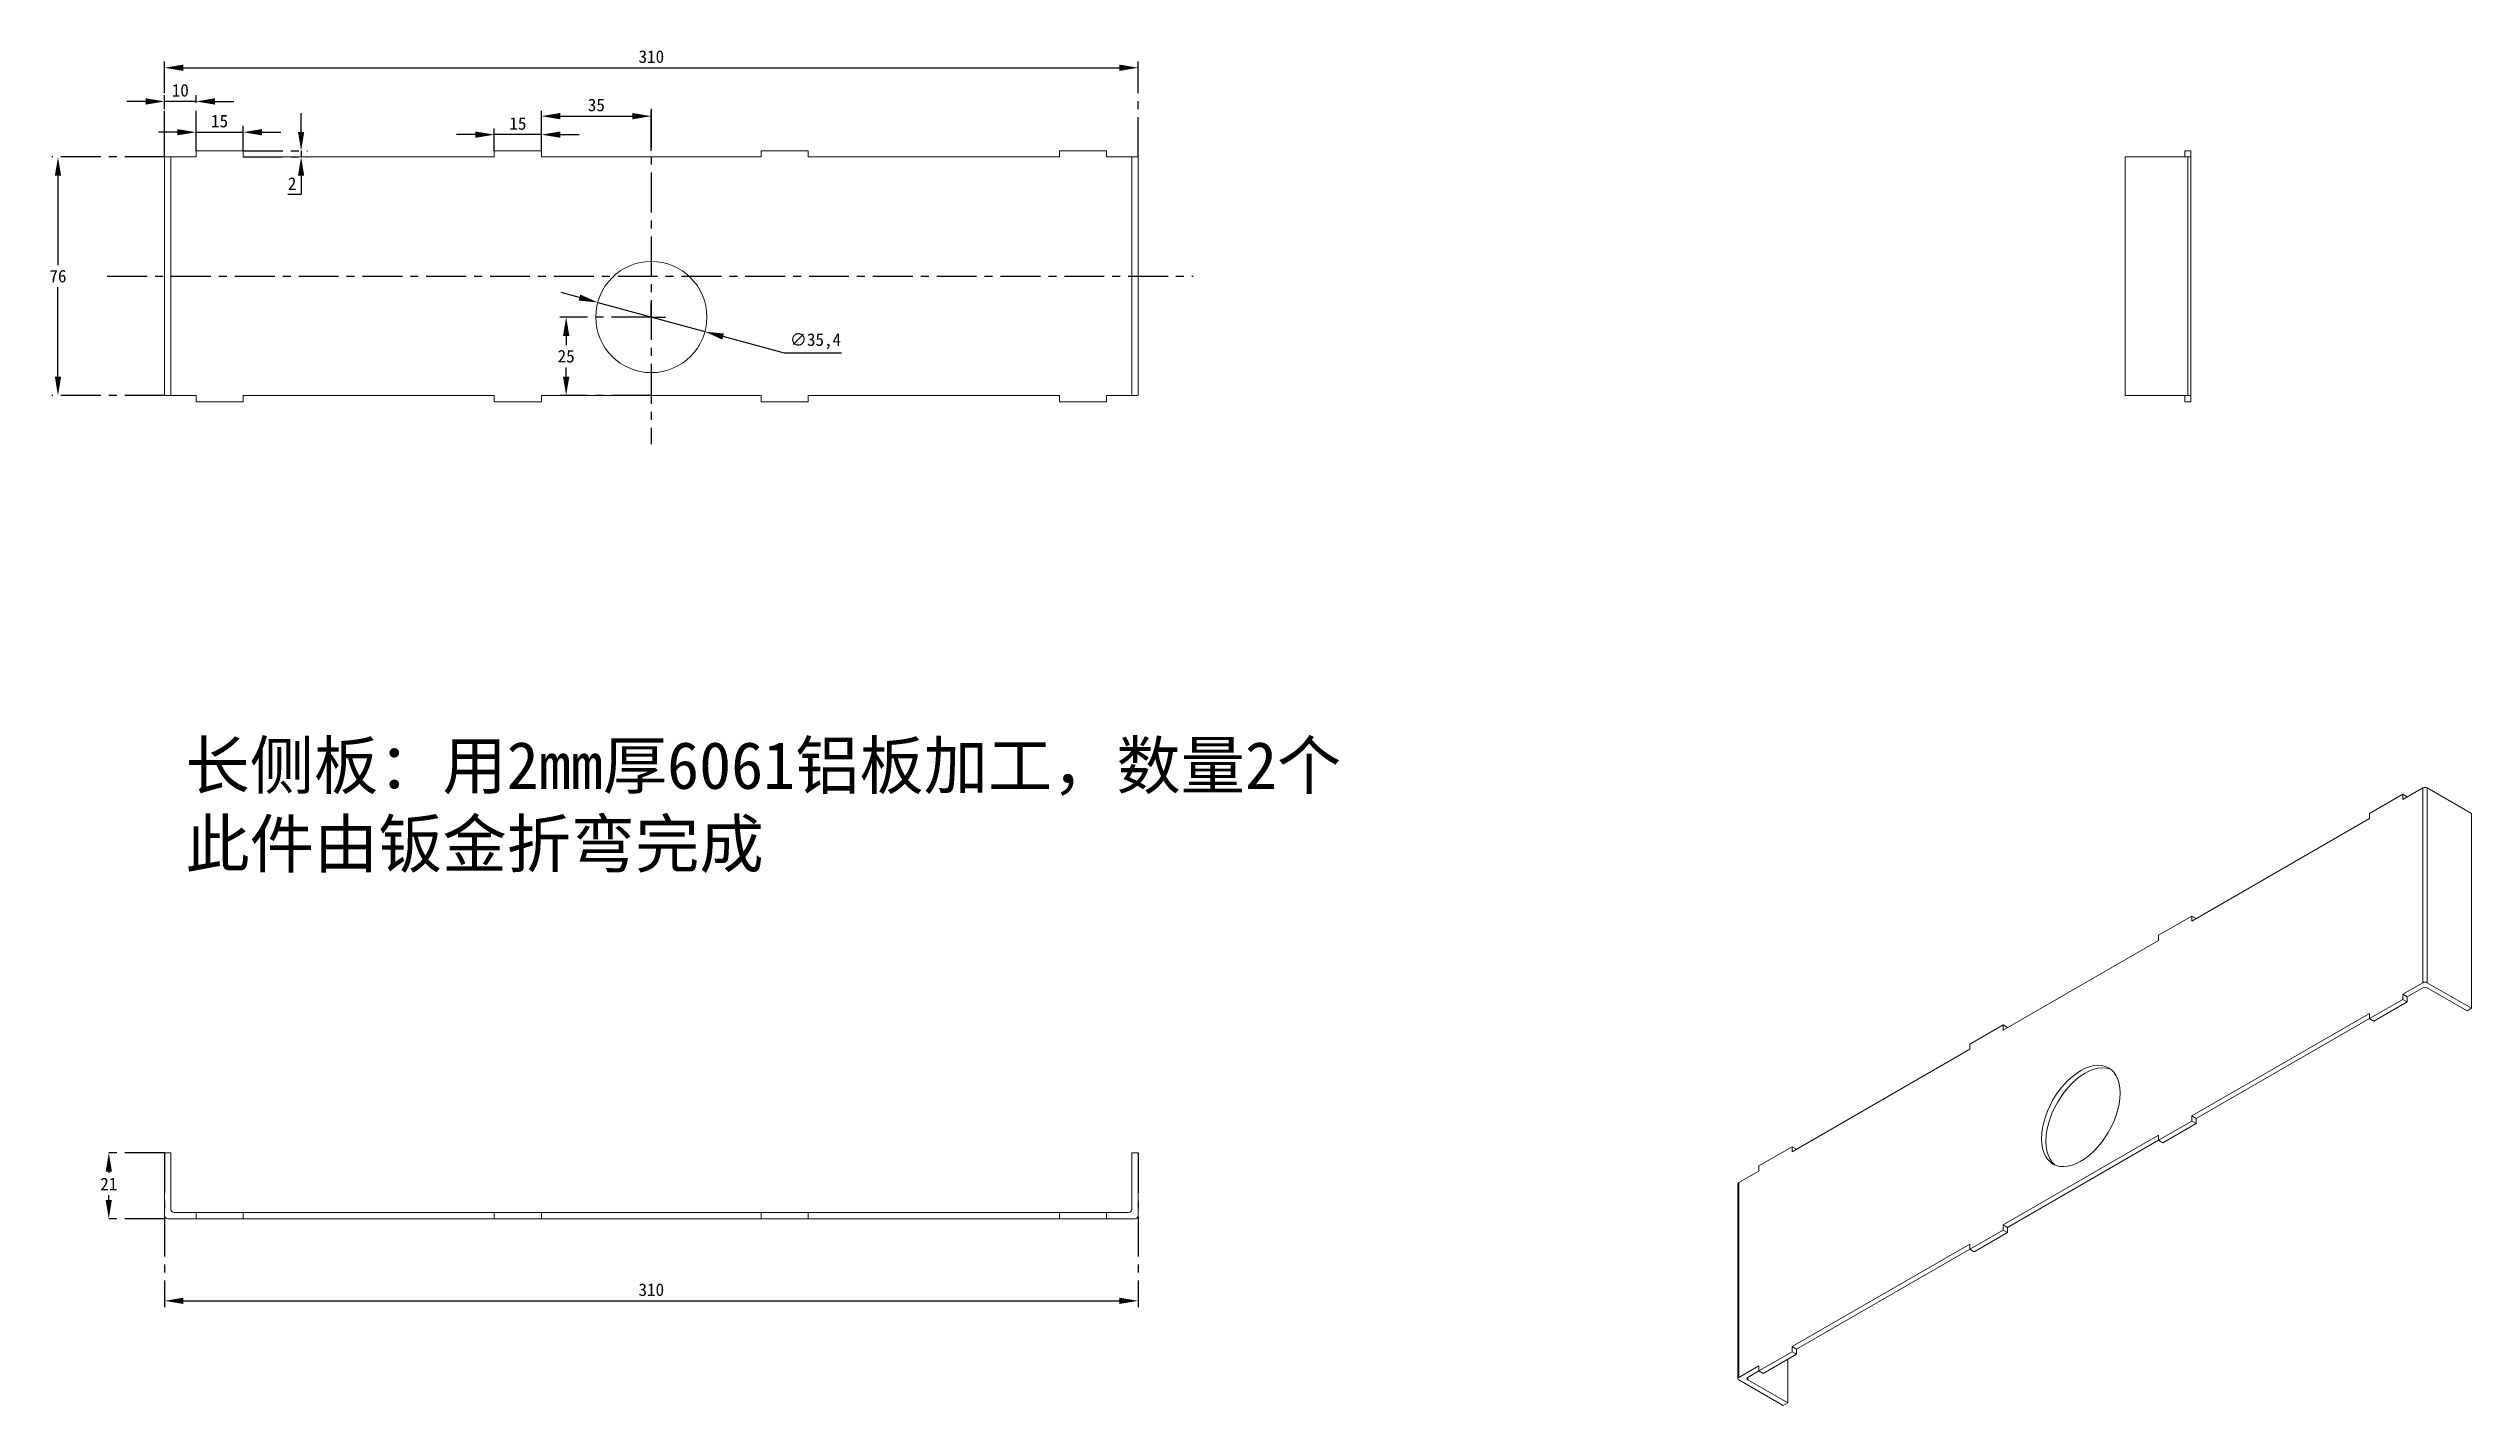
# Model space of a CAD drawing. Header units: millimetres. Extents: x -1259 to 2179, y 223 to 757.
# Drawn here: x 1407 to 2179, y 223 to 656 of the extents above; entities that cross this region are included whole.
import ezdxf

# ---------------------------------------------------------------- set-up
doc = ezdxf.new("R2010")
doc.units = ezdxf.units.MM
doc.header["$PDSIZE"] = -1
doc.linetypes.add('CENTERX2', pattern=[20.32, 12.7, -2.54, 2.54, -2.54])
doc.layers.add('10', color=7, linetype='Continuous')
doc.dimstyles.new('ISO-25', dxfattribs={"dimtxt": 2.5, "dimasz": 2.5, "dimexe": 1.25, "dimexo": 0.625, "dimtad": 1, "dimtxsty": 'Standard', "dimcen": 2.5, "dimadec": 0, "dimazin": 0, "dimtfac": 1, "dimtmove": 0, "dimatfit": 3, "dimfxl": 1, "dimarcsym": 0})

msp = doc.modelspace()

# ---------------------------------------------------------------- texts
at = {"color": 1, "linetype": 'CENTERX2', "insert": (1450.613, 434.675), "char_height": 15, "attachment_point": 1}
msp.add_mtext_dynamic_manual_height_columns('{\\fSimSun|b0|i0|c134|p2;\\C40;\\c3266552;长侧板：用2mm厚6061铝板加工，数量2个\\P此件由钣金折弯完成}', width=490.11574, gutter_width=17.5, heights=[0], dxfattribs=at)

# ---------------------------------------------------------------- blocks, each defined once
blk = doc.blocks.new('SW_CENTERMARKSYMBOL_0')
at = {"layer": '10', "color": 0}
for p, q in [((-2.5, 0), (-4.5, 0)), ((0, 0), (-2.5, 0)), ((0, 2.5), (0, 4.5)), ((0, 0), (0, 2.5)), ((0, 0), (0, -2.5)), ((0, 0), (2.5, 0)), ((2.5, 0), (4.5, 0)), ((0, -2.5), (0, -4.5))]:
    blk.add_line(p, q, dxfattribs=at)
blk = doc.blocks.new('SW_CENTERMARKSYMBOL_1')
at = {"layer": '10', "color": 0}
for p, q in [((-2.5, 0), (-4.5, 0)), ((0, 0), (-2.5, 0)), ((0, 2.5), (0, 4.5)), ((0, 0), (0, 2.5)), ((0, 0), (0, -2.5)), ((0, 0), (2.5, 0)), ((2.5, 0), (4.5, 0)), ((0, -2.5), (0, -4.5))]:
    blk.add_line(p, q, dxfattribs=at)
blk = doc.blocks.new('*D154')
at = {"color": 3, "lineweight": -2, "transparency": 16777216}
for p, q in [((1576.1, 576.2), (1570.31, 577.78)), ((1581.89, 574.63), (1616.05, 565.33)), ((1641.39, 558.44), (1621.84, 563.76)), ((1659.58, 558.44), (1641.39, 558.44))]:
    blk.add_line(p, q, dxfattribs=at)
at = {"color": 3, "linetype": 'CENTERX2', "transparency": 16777216}
for points in [[(1576.36, 577.17), (1575.84, 575.24), (1581.89, 574.63)], [(1622.1, 564.72), (1621.58, 562.79), (1616.05, 565.33)]]:
    blk.add_solid(points, dxfattribs=at)
at = {"layer": 'Defpoints', "color": 0, "linetype": 'CENTERX2', "transparency": 16777216}
for p in [(1581.89, 574.63), (1616.05, 565.33)]:
    blk.add_point(p, dxfattribs=at)
at = {"color": 3, "linetype": 'CENTERX2', "transparency": 16777216, "insert": (1651.25, 562.29), "char_height": 4, "attachment_point": 5}
blk.add_mtext('∅35,4', dxfattribs=at)
blk = doc.blocks.new('*D155')
at = {"color": 3, "linetype": 'CENTERX2', "lineweight": -2, "transparency": 16777216}
for p, q in [((1443.97, 620.98), (1443.97, 651.4)), ((1753.97, 620.98), (1753.97, 651.4))]:
    blk.add_line(p, q, dxfattribs=at)
at = {"color": 3, "lineweight": -2, "transparency": 16777216}
blk.add_line((1449.97, 649.4), (1747.97, 649.4), dxfattribs=at)
at = {"color": 3, "linetype": 'CENTERX2', "transparency": 16777216}
for points in [[(1449.97, 650.4), (1449.97, 648.4), (1443.97, 649.4)], [(1747.97, 650.4), (1747.97, 648.4), (1753.97, 649.4)]]:
    blk.add_solid(points, dxfattribs=at)
at = {"layer": 'Defpoints', "color": 0, "linetype": 'CENTERX2', "transparency": 16777216}
for p in [(1753.97, 649.4), (1443.97, 620.98), (1753.97, 620.98)]:
    blk.add_point(p, dxfattribs=at)
at = {"color": 3, "linetype": 'CENTERX2', "transparency": 16777216, "insert": (1598.97, 652.92), "char_height": 4, "attachment_point": 5}
blk.add_mtext('310', dxfattribs=at)
blk = doc.blocks.new('*D156')
at = {"color": 3, "linetype": 'CENTERX2', "lineweight": -2, "transparency": 16777216}
for p, q in [((1443.97, 303.73), (1443.97, 254.58)), ((1753.97, 303.73), (1753.97, 254.58))]:
    blk.add_line(p, q, dxfattribs=at)
at = {"color": 3, "lineweight": -2, "transparency": 16777216}
blk.add_line((1449.97, 256.58), (1747.97, 256.58), dxfattribs=at)
at = {"color": 3, "linetype": 'CENTERX2', "transparency": 16777216}
for points in [[(1449.97, 257.58), (1449.97, 255.58), (1443.97, 256.58)], [(1747.97, 257.58), (1747.97, 255.58), (1753.97, 256.58)]]:
    blk.add_solid(points, dxfattribs=at)
at = {"layer": 'Defpoints', "color": 0, "linetype": 'CENTERX2', "transparency": 16777216}
for p in [(1443.97, 303.73), (1753.97, 303.73), (1753.97, 256.58)]:
    blk.add_point(p, dxfattribs=at)
at = {"color": 3, "linetype": 'CENTERX2', "transparency": 16777216, "insert": (1598.97, 260.1), "char_height": 4, "attachment_point": 5}
blk.add_mtext('310', dxfattribs=at)
blk = doc.blocks.new('*D157')
at = {"color": 3, "lineweight": -2, "transparency": 16777216}
for p, q in [((1447.97, 628.86), (1441.97, 628.86)), ((1453.97, 628.86), (1468.97, 628.86)), ((1474.97, 628.86), (1480.97, 628.86))]:
    blk.add_line(p, q, dxfattribs=at)
at = {"color": 3, "linetype": 'CENTERX2', "lineweight": -2, "transparency": 16777216}
for p, q in [((1453.97, 622.98), (1453.97, 630.86)), ((1468.97, 622.98), (1468.97, 630.86))]:
    blk.add_line(p, q, dxfattribs=at)
at = {"color": 3, "linetype": 'CENTERX2', "transparency": 16777216}
for points in [[(1447.97, 629.86), (1447.97, 627.86), (1453.97, 628.86)], [(1474.97, 629.86), (1474.97, 627.86), (1468.97, 628.86)]]:
    blk.add_solid(points, dxfattribs=at)
at = {"layer": 'Defpoints', "color": 0, "linetype": 'CENTERX2', "transparency": 16777216}
for p in [(1468.97, 628.86), (1453.97, 622.98), (1468.97, 622.98)]:
    blk.add_point(p, dxfattribs=at)
at = {"color": 3, "linetype": 'CENTERX2', "transparency": 16777216, "insert": (1461.47, 632.38), "char_height": 4, "attachment_point": 5}
blk.add_mtext('15', dxfattribs=at)
blk = doc.blocks.new('*D158')
at = {"color": 3, "lineweight": -2, "transparency": 16777216}
for p, q in [((1542.97, 628.09), (1536.97, 628.09)), ((1563.97, 628.09), (1548.97, 628.09)), ((1569.97, 628.09), (1575.97, 628.09))]:
    blk.add_line(p, q, dxfattribs=at)
at = {"color": 3, "linetype": 'CENTERX2', "lineweight": -2, "transparency": 16777216}
for p, q in [((1548.97, 622.98), (1548.97, 630.09)), ((1563.97, 622.98), (1563.97, 630.09))]:
    blk.add_line(p, q, dxfattribs=at)
at = {"color": 3, "linetype": 'CENTERX2', "transparency": 16777216}
for points in [[(1542.97, 629.09), (1542.97, 627.09), (1548.97, 628.09)], [(1569.97, 629.09), (1569.97, 627.09), (1563.97, 628.09)]]:
    blk.add_solid(points, dxfattribs=at)
at = {"layer": 'Defpoints', "color": 0, "linetype": 'CENTERX2', "transparency": 16777216}
for p in [(1548.97, 628.09), (1548.97, 622.98), (1563.97, 622.98)]:
    blk.add_point(p, dxfattribs=at)
at = {"color": 3, "linetype": 'CENTERX2', "transparency": 16777216, "insert": (1556.47, 631.62), "char_height": 4, "attachment_point": 5}
blk.add_mtext('15', dxfattribs=at)
blk = doc.blocks.new('*D159')
at = {"color": 3, "linetype": 'CENTERX2', "lineweight": -2, "transparency": 16777216}
for p, q in [((1443.97, 622.98), (1443.97, 640.66)), ((1453.97, 622.98), (1453.97, 640.66))]:
    blk.add_line(p, q, dxfattribs=at)
at = {"color": 3, "lineweight": -2, "transparency": 16777216}
for p, q in [((1437.97, 638.66), (1431.97, 638.66)), ((1453.97, 638.66), (1443.97, 638.66)), ((1459.97, 638.66), (1465.97, 638.66))]:
    blk.add_line(p, q, dxfattribs=at)
at = {"color": 3, "linetype": 'CENTERX2', "transparency": 16777216}
for points in [[(1437.97, 639.66), (1437.97, 637.66), (1443.97, 638.66)], [(1459.97, 639.66), (1459.97, 637.66), (1453.97, 638.66)]]:
    blk.add_solid(points, dxfattribs=at)
at = {"layer": 'Defpoints', "color": 0, "linetype": 'CENTERX2', "transparency": 16777216}
for p in [(1443.97, 638.66), (1443.97, 622.98), (1453.97, 622.98)]:
    blk.add_point(p, dxfattribs=at)
at = {"color": 3, "linetype": 'CENTERX2', "transparency": 16777216, "insert": (1448.97, 642.19), "char_height": 4, "attachment_point": 5}
blk.add_mtext('10', dxfattribs=at)
blk = doc.blocks.new('*D160')
at = {"color": 3, "lineweight": -2, "transparency": 16777216}
for p, q in [((1487.44, 628.98), (1487.44, 634.98)), ((1487.44, 622.98), (1487.44, 620.98)), ((1487.44, 614.98), (1487.44, 608.98)), ((1487.44, 608.98), (1483.25, 608.98))]:
    blk.add_line(p, q, dxfattribs=at)
at = {"color": 3, "linetype": 'CENTERX2', "lineweight": -2, "transparency": 16777216}
for p, q in [((1468.97, 622.98), (1489.44, 622.98)), ((1468.97, 620.98), (1489.44, 620.98))]:
    blk.add_line(p, q, dxfattribs=at)
at = {"color": 3, "linetype": 'CENTERX2', "transparency": 16777216}
for points in [[(1486.44, 628.98), (1488.44, 628.98), (1487.44, 622.98)], [(1486.44, 614.98), (1488.44, 614.98), (1487.44, 620.98)]]:
    blk.add_solid(points, dxfattribs=at)
at = {"layer": 'Defpoints', "color": 0, "linetype": 'CENTERX2', "transparency": 16777216}
for p in [(1468.97, 622.98), (1468.97, 620.98), (1487.44, 620.98)]:
    blk.add_point(p, dxfattribs=at)
at = {"color": 3, "linetype": 'CENTERX2', "transparency": 16777216, "insert": (1484.58, 612.5), "char_height": 4, "attachment_point": 5}
blk.add_mtext('2', dxfattribs=at)
blk = doc.blocks.new('*D161')
at = {"color": 3, "linetype": 'CENTERX2', "lineweight": -2, "transparency": 16777216}
for p, q in [((1598.97, 569.98), (1569.85, 569.98)), ((1598.97, 544.98), (1569.85, 544.98))]:
    blk.add_line(p, q, dxfattribs=at)
at = {"color": 3, "lineweight": -2, "transparency": 16777216}
for p, q in [((1571.85, 563.98), (1571.85, 561)), ((1571.85, 550.98), (1571.85, 553.95))]:
    blk.add_line(p, q, dxfattribs=at)
at = {"color": 3, "linetype": 'CENTERX2', "transparency": 16777216}
for points in [[(1570.85, 563.98), (1572.85, 563.98), (1571.85, 569.98)], [(1570.85, 550.98), (1572.85, 550.98), (1571.85, 544.98)]]:
    blk.add_solid(points, dxfattribs=at)
at = {"layer": 'Defpoints', "color": 0, "linetype": 'CENTERX2', "transparency": 16777216}
for p in [(1598.97, 569.98), (1571.85, 544.98), (1598.97, 544.98)]:
    blk.add_point(p, dxfattribs=at)
at = {"color": 3, "linetype": 'CENTERX2', "transparency": 16777216, "insert": (1571.85, 557.48), "char_height": 4, "attachment_point": 5}
blk.add_mtext('25', dxfattribs=at)
blk = doc.blocks.new('*D162')
at = {"color": 3, "linetype": 'CENTERX2', "lineweight": -2, "transparency": 16777216}
for p, q in [((1563.97, 622.98), (1563.97, 635.98)), ((1598.97, 622.98), (1598.97, 635.98))]:
    blk.add_line(p, q, dxfattribs=at)
at = {"color": 3, "lineweight": -2, "transparency": 16777216}
blk.add_line((1569.97, 633.98), (1592.97, 633.98), dxfattribs=at)
at = {"color": 3, "linetype": 'CENTERX2', "transparency": 16777216}
for points in [[(1569.97, 634.98), (1569.97, 632.98), (1563.97, 633.98)], [(1592.97, 634.98), (1592.97, 632.98), (1598.97, 633.98)]]:
    blk.add_solid(points, dxfattribs=at)
at = {"layer": 'Defpoints', "color": 0, "linetype": 'CENTERX2', "transparency": 16777216}
for p in [(1598.97, 633.98), (1563.97, 622.98), (1598.97, 622.98)]:
    blk.add_point(p, dxfattribs=at)
at = {"color": 3, "linetype": 'CENTERX2', "transparency": 16777216, "insert": (1581.47, 637.51), "char_height": 4, "attachment_point": 5}
blk.add_mtext('35', dxfattribs=at)
blk = doc.blocks.new('*D163')
at = {"color": 3, "linetype": 'CENTERX2', "lineweight": -2, "transparency": 16777216}
for p, q in [((1443.97, 620.98), (1408.01, 620.98)), ((1443.97, 544.98), (1408.01, 544.98))]:
    blk.add_line(p, q, dxfattribs=at)
at = {"color": 3, "lineweight": -2, "transparency": 16777216}
for p, q in [((1410.01, 614.98), (1410.01, 586.5)), ((1410.01, 550.98), (1410.01, 579.45))]:
    blk.add_line(p, q, dxfattribs=at)
at = {"color": 3, "linetype": 'CENTERX2', "transparency": 16777216}
for points in [[(1409.01, 614.98), (1411.01, 614.98), (1410.01, 620.98)], [(1409.01, 550.98), (1411.01, 550.98), (1410.01, 544.98)]]:
    blk.add_solid(points, dxfattribs=at)
at = {"layer": 'Defpoints', "color": 0, "linetype": 'CENTERX2', "transparency": 16777216}
for p in [(1443.97, 620.98), (1410.01, 544.98), (1443.97, 544.98)]:
    blk.add_point(p, dxfattribs=at)
at = {"color": 3, "linetype": 'CENTERX2', "transparency": 16777216, "insert": (1410.01, 582.98), "char_height": 4, "attachment_point": 5}
blk.add_mtext('76', dxfattribs=at)
blk = doc.blocks.new('*D164')
at = {"color": 3, "linetype": 'CENTERX2', "lineweight": -2, "transparency": 16777216}
for p, q in [((1443.97, 303.73), (1424.19, 303.73)), ((1443.97, 282.73), (1424.19, 282.73))]:
    blk.add_line(p, q, dxfattribs=at)
at = {"color": 3, "lineweight": -2, "transparency": 16777216}
for p, q in [((1426.19, 297.73), (1426.19, 297.32)), ((1426.19, 288.73), (1426.19, 290.28))]:
    blk.add_line(p, q, dxfattribs=at)
at = {"color": 3, "linetype": 'CENTERX2', "transparency": 16777216}
for points in [[(1425.19, 297.73), (1427.19, 297.73), (1426.19, 303.73)], [(1425.19, 288.73), (1427.19, 288.73), (1426.19, 282.73)]]:
    blk.add_solid(points, dxfattribs=at)
at = {"layer": 'Defpoints', "color": 0, "linetype": 'CENTERX2', "transparency": 16777216}
for p in [(1443.97, 303.73), (1426.19, 282.73), (1443.97, 282.73)]:
    blk.add_point(p, dxfattribs=at)
at = {"color": 3, "linetype": 'CENTERX2', "transparency": 16777216, "insert": (1426.19, 293.8), "char_height": 4, "attachment_point": 5}
blk.add_mtext('21', dxfattribs=at)

# ---------------------------------------------------------------- dimensions: what is measured, and where the dimension line sits
at = {"color": 1, "linetype": 'CENTERX2'}
for base, p1, p2, picture, middle in [((1753.969, 649.4), (1443.969, 620.979), (1753.969, 620.979), '*D155', (1598.969, 652.924)), ((1443.969, 638.662), (1453.969, 622.979), (1443.969, 622.979), '*D159', (1448.969, 642.186)), ((1468.969, 628.861), (1453.969, 622.979), (1468.969, 622.979), '*D157', (1461.469, 632.385)), ((1548.969, 628.093), (1563.969, 622.979), (1548.969, 622.979), '*D158', (1556.469, 631.617)), ((1598.969, 633.984), (1563.969, 622.979), (1598.969, 622.979), '*D162', (1581.469, 637.508)), ((1753.969, 256.578), (1443.969, 303.727), (1753.969, 303.727), '*D156', (1598.969, 260.102))]:
    dim = msp.add_linear_dim(base=base, p1=p1, p2=p2, dimstyle='ISO-25', override={"dimtxt": 4, "dimasz": 6, "dimexe": 2, "dimexo": 0, "dimgap": 1.524, "dimtih": 1, "dimtoh": 1, "dimclrd": 3, "dimclre": 3, "dimclrt": 3, "dimadec": 2, "dimtzin": 0}, dxfattribs=at)
    dim.commit()
    dim.dimension.update_dxf_attribs({"geometry": picture, "text_midpoint": middle})
for base, p1, p2, picture, middle in [((1487.441, 620.979), (1468.969, 622.979), (1468.969, 620.979), '*D160', (1484.584, 612.503)), ((1410.007, 544.979), (1443.969, 620.979), (1443.969, 544.979), '*D163', (1410.007, 582.979)), ((1571.855, 544.979), (1598.969, 569.979), (1598.969, 544.979), '*D161', (1571.855, 557.479))]:
    dim = msp.add_linear_dim(base=base, p1=p1, p2=p2, angle=90, dimstyle='ISO-25', override={"dimtxt": 4, "dimasz": 6, "dimexe": 2, "dimexo": 0, "dimgap": 1.524, "dimtih": 1, "dimtoh": 1, "dimclrd": 3, "dimclre": 3, "dimclrt": 3, "dimadec": 2, "dimtzin": 0}, dxfattribs=at)
    dim.commit()
    dim.dimension.update_dxf_attribs({"geometry": picture, "text_midpoint": middle})
dim = msp.add_diameter_dim_2p(p1=(1581.89, 574.625), p2=(1616.049, 565.332), dimstyle='ISO-25', override={"dimtxt": 4, "dimasz": 6, "dimexe": 2, "dimexo": 0, "dimgap": 1.524, "dimtih": 1, "dimtoh": 1, "dimclrd": 3, "dimclre": 3, "dimclrt": 3, "dimadec": 2, "dimtzin": 0}, dxfattribs=at)
dim.commit()
dim.dimension.update_dxf_attribs({"geometry": '*D154', "text_midpoint": (1651.246, 558.438), "dimtype": 163})
dim = msp.add_linear_dim(base=(1426.191, 282.727), p1=(1443.969, 303.727), p2=(1443.969, 282.727), angle=90, dimstyle='ISO-25', override={"dimtxt": 4, "dimasz": 6, "dimexe": 2, "dimexo": 0, "dimgap": 1.524, "dimtih": 1, "dimtoh": 1, "dimclrd": 3, "dimclre": 3, "dimclrt": 3, "dimadec": 2, "dimtzin": 0}, dxfattribs=at)
dim.commit()
dim.dimension.update_dxf_attribs({"geometry": '*D164', "text_midpoint": (1426.191, 293.8), "dimtype": 160})

# ---------------------------------------------------------------- linework, layer by layer
at = {"color": 1, "linetype": 'CENTERX2'}
for p, q in [((1598.969, 636.331), (1598.969, 529.52)), ((1425.704, 582.979), (1771.58, 582.979))]:
    msp.add_line(p, q, dxfattribs=at)
at = {"color": 7, "linetype": 'Continuous', "lineweight": 15}
for p, q in [((1443.969, 544.979), (1443.969, 620.979)), ((1443.969, 620.979), (1444.969, 620.979)), ((1453.969, 620.979), (1444.969, 620.979)), ((1445.969, 620.979), (1445.969, 544.979)), ((1453.969, 622.979), (1453.969, 620.979)), ((1468.969, 622.979), (1453.969, 622.979)), ((1468.969, 620.979), (1468.969, 622.979)), ((1548.969, 620.979), (1468.969, 620.979)), ((1548.969, 622.979), (1548.969, 620.979)), ((1563.969, 622.979), (1548.969, 622.979)), ((1563.969, 620.979), (1563.969, 622.979)), ((1633.969, 620.979), (1563.969, 620.979)), ((1633.969, 622.979), (1633.969, 620.979)), ((1648.969, 622.979), (1633.969, 622.979)), ((1648.969, 620.979), (1648.969, 622.979)), ((1728.969, 620.979), (1648.969, 620.979)), ((1728.969, 622.979), (1728.969, 620.979)), ((1743.969, 622.979), (1728.969, 622.979)), ((1743.969, 620.979), (1743.969, 622.979)), ((1752.969, 620.979), (1743.969, 620.979)), ((1751.969, 544.979), (1751.969, 620.979)), ((1752.969, 620.979), (1753.969, 620.979)), ((1753.969, 620.979), (1753.969, 544.979)), ((2088.305, 620.979), (2068.305, 620.979)), ((2068.305, 620.979), (2068.305, 544.979)), ((2089.305, 622.979), (2087.305, 622.979)), ((2087.305, 622.979), (2087.305, 620.979)), ((2088.305, 544.979), (2088.305, 620.979)), ((2088.305, 620.979), (2089.305, 620.979)), ((2089.305, 622.979), (2089.305, 620.979)), ((2089.305, 620.979), (2089.305, 544.979)), ((1444.969, 544.979), (1443.969, 544.979)), ((1444.969, 544.979), (1453.969, 544.979)), ((1453.969, 544.979), (1453.969, 542.979)), ((1453.969, 542.979), (1468.969, 542.979)), ((1468.969, 544.979), (1548.969, 544.979)), ((1468.969, 542.979), (1468.969, 544.979)), ((1548.969, 544.979), (1548.969, 542.979)), ((1548.969, 542.979), (1563.969, 542.979)), ((1563.969, 544.979), (1633.969, 544.979)), ((1563.969, 542.979), (1563.969, 544.979)), ((1633.969, 544.979), (1633.969, 542.979)), ((1633.969, 542.979), (1648.969, 542.979)), ((1648.969, 544.979), (1728.969, 544.979)), ((1648.969, 542.979), (1648.969, 544.979)), ((1728.969, 544.979), (1728.969, 542.979)), ((1728.969, 542.979), (1743.969, 542.979)), ((1743.969, 544.979), (1752.969, 544.979)), ((1743.969, 542.979), (1743.969, 544.979)), ((1753.969, 544.979), (1752.969, 544.979)), ((2088.305, 544.979), (2068.305, 544.979)), ((2087.305, 544.979), (2087.305, 542.979)), ((2089.305, 542.979), (2087.305, 542.979)), ((2089.305, 544.979), (2088.305, 544.979)), ((2089.305, 544.979), (2089.305, 542.979)), ((2156.737, 417.949), (2146.131, 411.826)), ((2163.101, 419.99), (2156.737, 416.316)), ((2156.737, 416.316), (2156.737, 417.949)), ((2156.737, 417.949), (2158.152, 417.133)), ((2158.152, 417.133), (2158.152, 417.133)), ((2163.101, 357.933), (2163.101, 419.99)), ((2164.515, 419.99), (2164.515, 357.933)), ((2164.515, 419.99), (2178.658, 411.826)), ((2146.131, 410.193), (2089.562, 377.537)), ((2146.131, 411.826), (2146.131, 410.193)), ((2178.658, 411.826), (2178.658, 349.769)), ((2089.562, 379.17), (2078.956, 373.047)), ((2089.562, 377.537), (2089.562, 379.17)), ((2089.562, 379.17), (2090.976, 378.354)), ((2090.976, 378.353), (2090.976, 378.354)), ((2078.956, 371.414), (2029.458, 342.84)), ((2078.956, 373.047), (2078.956, 371.414)), ((2156.737, 354.259), (2163.101, 357.933)), ((2158.152, 353.443), (2163.101, 356.3)), ((2164.515, 357.933), (2178.658, 349.769)), ((2177.243, 348.953), (2164.515, 356.3)), ((2089.562, 315.48), (2146.131, 348.136)), ((2146.131, 346.503), (2156.737, 352.626)), ((2146.131, 348.136), (2146.131, 346.503)), ((2147.545, 345.687), (2158.152, 351.81)), ((2156.737, 352.626), (2156.737, 354.259)), ((2156.737, 354.259), (2158.152, 353.443)), ((2156.737, 352.626), (2158.152, 351.81)), ((2158.152, 351.81), (2158.152, 353.443)), ((2178.658, 349.769), (2177.243, 348.953)), ((2029.458, 344.473), (2018.851, 338.35)), ((2029.458, 342.84), (2029.458, 344.473)), ((2029.458, 344.473), (2030.872, 343.656)), ((2030.872, 343.656), (2030.872, 343.656)), ((2090.976, 314.663), (2146.131, 346.503)), ((2146.131, 346.503), (2147.545, 345.687)), ((2018.851, 336.717), (1962.283, 304.06)), ((2018.851, 338.35), (2018.851, 336.717)), ((2029.458, 280.783), (2078.956, 309.357)), ((2078.956, 307.724), (2089.562, 313.847)), ((2078.956, 309.357), (2078.956, 307.724)), ((2080.37, 306.907), (2090.976, 313.03)), ((2089.562, 313.847), (2089.562, 315.48)), ((2089.562, 315.48), (2090.976, 314.663)), ((2089.562, 313.847), (2090.976, 313.03)), ((2090.976, 313.03), (2090.976, 314.663)), ((1443.969, 283.727), (1443.969, 303.727)), ((1445.969, 303.727), (1443.969, 303.727)), ((1445.969, 303.727), (1445.969, 285.727)), ((1751.969, 303.727), (1751.969, 285.727)), ((1751.969, 303.727), (1753.969, 303.727)), ((1753.969, 283.727), (1753.969, 303.727)), ((1962.283, 305.693), (1951.676, 299.57)), ((1962.283, 304.06), (1962.283, 305.693)), ((1962.283, 305.693), (1963.697, 304.877)), ((1963.697, 304.877), (1963.697, 304.877)), ((2030.872, 279.966), (2078.956, 307.724)), ((2078.956, 307.724), (2080.37, 306.907)), ((1945.019, 293.855), (1945.019, 231.798)), ((1951.676, 297.937), (1945.312, 294.263)), ((1945.312, 294.263), (1945.312, 232.206)), ((1951.676, 299.57), (1951.676, 297.937)), ((1453.969, 282.727), (1444.969, 282.727)), ((1453.969, 284.727), (1446.969, 284.727)), ((1453.969, 282.727), (1453.969, 284.727)), ((1468.969, 284.727), (1453.969, 284.727)), ((1468.969, 282.727), (1453.969, 282.727)), ((1468.969, 282.727), (1468.969, 284.727)), ((1548.969, 284.727), (1468.969, 284.727)), ((1548.969, 282.727), (1468.969, 282.727)), ((1548.969, 282.727), (1548.969, 284.727)), ((1563.969, 284.727), (1548.969, 284.727)), ((1563.969, 282.727), (1548.969, 282.727)), ((1563.969, 282.727), (1563.969, 284.727)), ((1633.969, 284.727), (1563.969, 284.727)), ((1633.969, 282.727), (1563.969, 282.727)), ((1633.969, 282.727), (1633.969, 284.727)), ((1648.969, 284.727), (1633.969, 284.727)), ((1648.969, 282.727), (1633.969, 282.727)), ((1648.969, 282.727), (1648.969, 284.727)), ((1728.969, 284.727), (1648.969, 284.727)), ((1728.969, 282.727), (1648.969, 282.727)), ((1728.969, 282.727), (1728.969, 284.727)), ((1743.969, 284.727), (1728.969, 284.727)), ((1743.969, 282.727), (1728.969, 282.727)), ((1743.969, 282.727), (1743.969, 284.727)), ((1750.969, 284.727), (1743.969, 284.727)), ((1752.969, 282.727), (1743.969, 282.727)), ((2018.851, 273.026), (2029.458, 279.149)), ((2020.266, 272.21), (2030.872, 278.333)), ((2029.458, 279.149), (2029.458, 280.783)), ((2029.458, 280.783), (2030.872, 279.966)), ((2029.458, 279.149), (2030.872, 278.333)), ((2030.872, 278.333), (2030.872, 279.966)), ((1962.283, 242.003), (2018.851, 274.659)), ((1963.697, 241.187), (2018.851, 273.027)), ((2018.851, 274.659), (2018.851, 273.026)), ((2018.851, 273.026), (2020.266, 272.21)), ((1951.676, 234.247), (1962.283, 240.37)), ((1953.091, 233.431), (1963.697, 239.554)), ((1962.283, 240.37), (1962.283, 242.003)), ((1962.283, 242.003), (1963.697, 241.187)), ((1962.283, 240.37), (1963.697, 239.554)), ((1963.697, 239.554), (1963.697, 241.187)), ((1945.312, 232.206), (1951.676, 235.88)), ((1948.141, 232.206), (1951.676, 234.247)), ((1951.676, 235.88), (1951.676, 234.247)), ((1951.676, 234.247), (1953.091, 233.431)), ((1960.869, 224.042), (1960.869, 237.921)), ((1945.312, 231.39), (1959.455, 223.226)), ((1960.869, 224.042), (1948.141, 231.39)), ((1959.455, 223.226), (1960.869, 224.042))]:
    msp.add_line(p, q, dxfattribs=at)
at = {"color": 8, "linetype": 'Continuous', "lineweight": 15}
msp.add_line((1948.141, 232.206), (1948.141, 231.39), dxfattribs=at)
at = {"color": 7, "linetype": 'Continuous', "lineweight": 15, "flags": 128}
for points in [[(2054.207, 301.03), (2055.608, 301.93), (2056.992, 303.001), (2058.341, 304.228), (2059.637, 305.597), (2060.866, 307.09), (2062.01, 308.688), (2063.057, 310.373), (2063.992, 312.121), (2064.804, 313.912), (2065.483, 315.722), (2066.02, 317.53), (2066.409, 319.311), (2066.644, 321.045), (2066.723, 322.708), (2066.644, 324.281), (2066.409, 325.743), (2066.02, 327.076), (2065.483, 328.264), (2064.804, 329.29), (2063.992, 330.143), (2063.057, 330.812), (2062.01, 331.288), (2060.866, 331.565), (2059.637, 331.64), (2058.341, 331.511), (2056.992, 331.181), (2055.608, 330.654), (2054.207, 329.936), (2052.806, 329.036), (2051.422, 327.966), (2050.073, 326.739), (2048.776, 325.37), (2047.548, 323.877), (2046.403, 322.278), (2045.357, 320.594), (2044.422, 318.845), (2043.609, 317.055), (2042.93, 315.244), (2042.393, 313.437), (2042.005, 311.655), (2041.77, 309.922), (2041.691, 308.258), (2041.77, 306.685), (2042.005, 305.223), (2042.393, 303.89), (2042.93, 302.703), (2043.609, 301.676), (2044.422, 300.823), (2045.357, 300.155), (2046.403, 299.679), (2047.548, 299.402), (2048.776, 299.327), (2050.073, 299.455), (2051.422, 299.785), (2052.806, 300.312), (2054.207, 301.03)], [(2063.735, 330.355), (2063.425, 330.471), (2062.28, 330.748), (2061.051, 330.823), (2059.755, 330.695), (2058.406, 330.365), (2057.022, 329.838), (2055.621, 329.12), (2054.22, 328.22), (2052.836, 327.149), (2051.487, 325.922), (2050.191, 324.553), (2048.962, 323.06), (2047.818, 321.462), (2046.771, 319.777), (2045.836, 318.029), (2045.024, 316.238), (2044.345, 314.428), (2043.808, 312.62), (2043.419, 310.839), (2043.184, 309.105), (2043.105, 307.442), (2043.184, 305.869), (2043.419, 304.407), (2043.808, 303.074), (2044.345, 301.886), (2045.024, 300.86), (2045.836, 300.007), (2046.093, 299.795)]]:
    msp.add_lwpolyline(points, dxfattribs=at)
at = {"color": 7, "linetype": 'Continuous', "lineweight": 15}
msp.add_circle((1598.969, 569.979), 17.7, dxfattribs=at)
for centre, radius, start, end in [((2163.808, 418.625), 1.537, 62.609672, 117.390328), ((2163.808, 356.568), 1.537, 62.609672, 117.390328), ((2163.808, 354.936), 1.537, 62.609672, 117.390328), ((1945.52, 293.805), 0.503, 114.374658, 174.305201), ((1446.969, 285.727), 1, 180, 270), ((1750.969, 285.727), 1, 270, 0), ((1444.969, 283.727), 1, 180, 270), ((1752.969, 283.727), 1, 270, 0), ((1945.467, 231.798), 0.437, 110.783421, 249.216579), ((1948.296, 231.798), 0.437, 110.783421, 249.216579)]:
    msp.add_arc(centre, radius, start, end, dxfattribs=at)

# ---------------------------------------------------------------- block references
at = {"layer": '10'}
msp.add_blockref('SW_CENTERMARKSYMBOL_0', (1598.969, 569.979), dxfattribs=at)
at = {"layer": '10', "color": 1}
msp.add_blockref('SW_CENTERMARKSYMBOL_1', (1598.969, 569.979), dxfattribs=at)

msp.set_redraw_order([(e.dxf.handle, doc.entitydb.next_handle()) for e in msp.query("TEXT MTEXT ATTDEF DIMENSION ARC_DIMENSION")])  # texts and dimensions are drawn at this point

doc.saveas('drawing.dxf')
